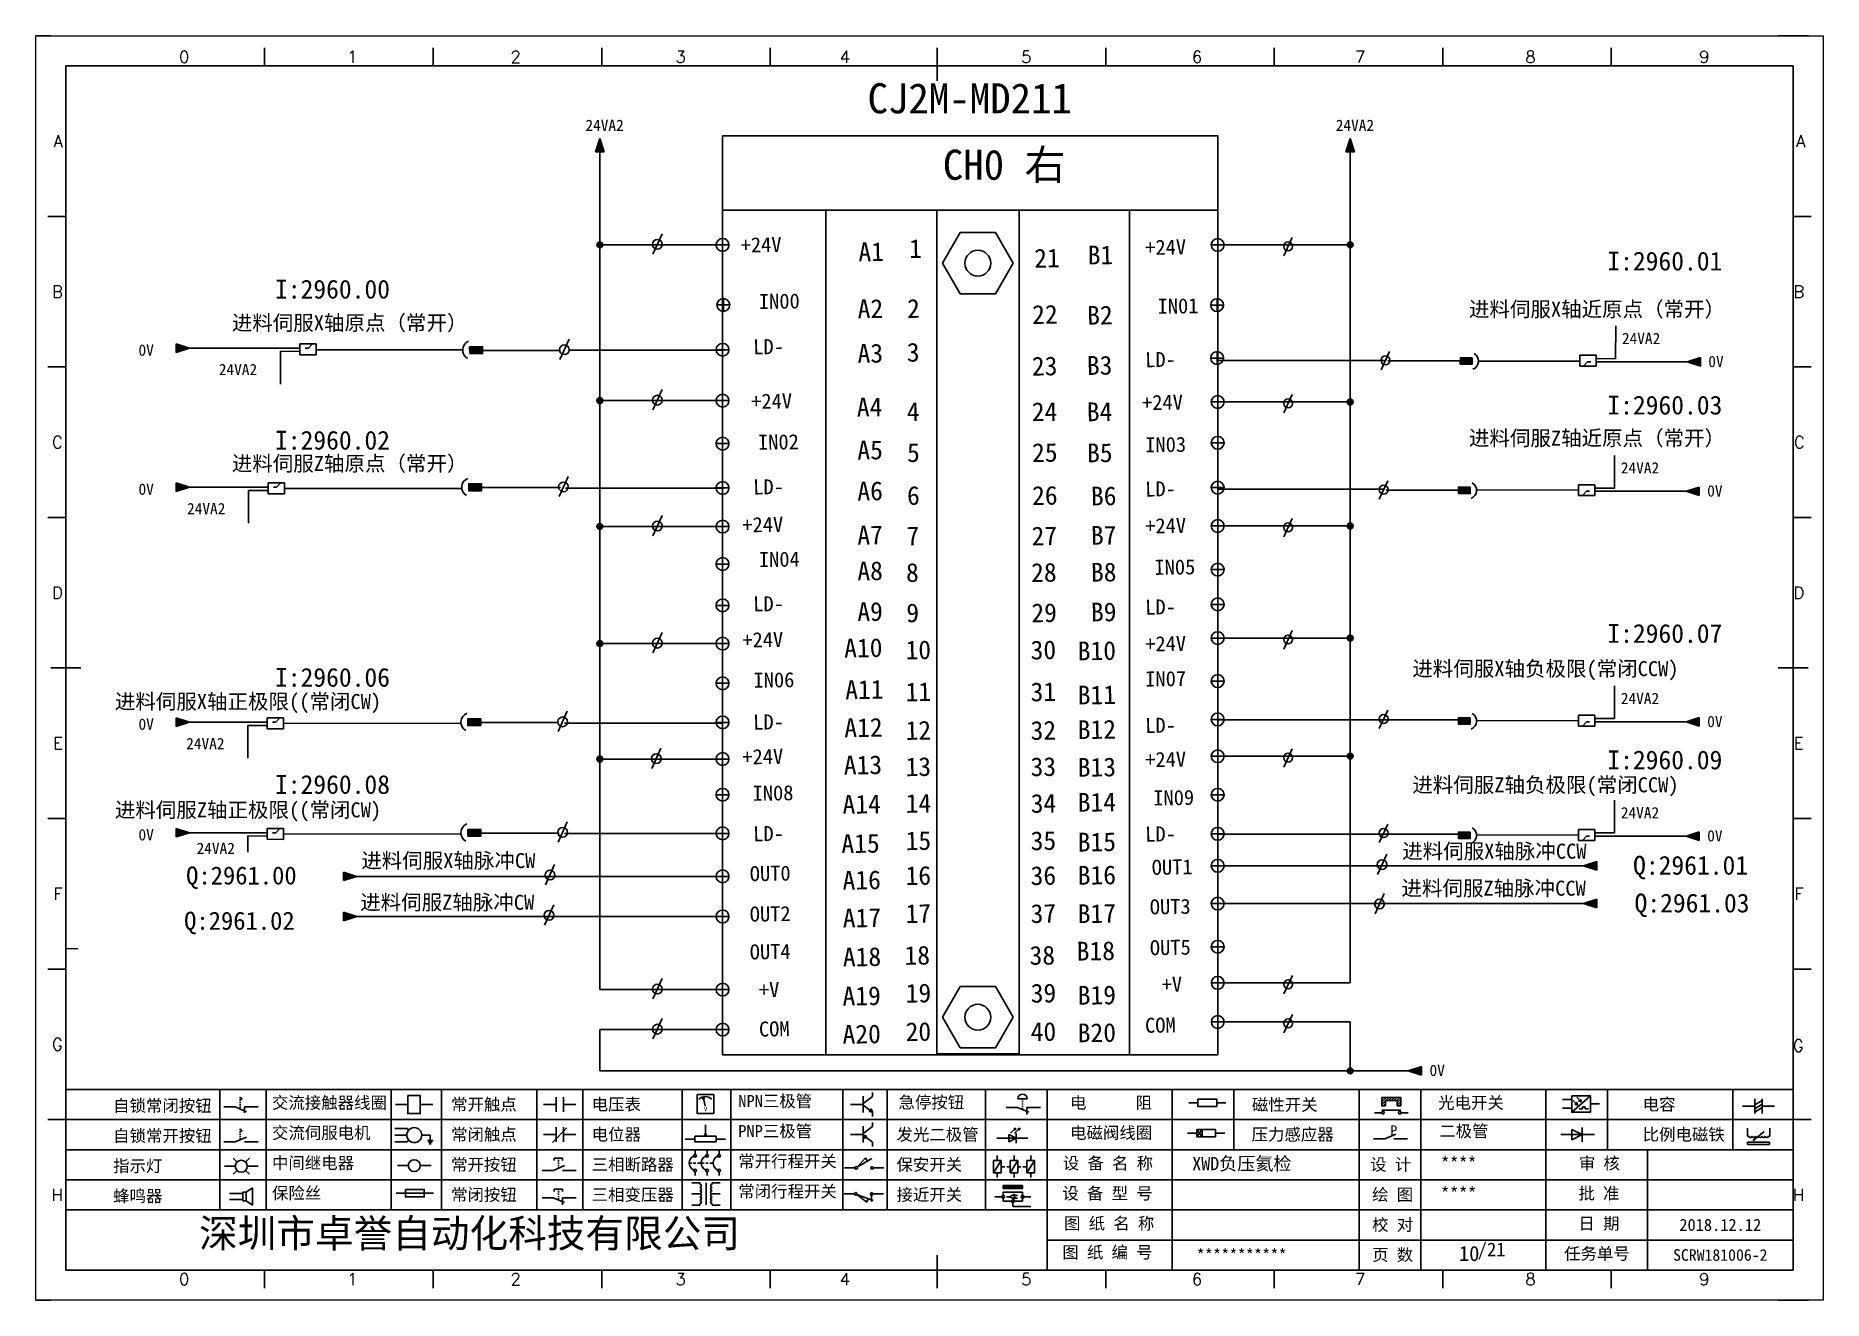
# Model space of a CAD drawing. Header units: millimetres. Extents: x -300 to 4128, y -106 to 2458.
# Drawn here: x 3455.7 to 3752.7, y 1904.7 to 2114.7 of the extents above; entities that cross this region are included whole.
import ezdxf
from ezdxf.enums import TextEntityAlignment as Align

# ---------------------------------------------------------------- set-up
doc = ezdxf.new("R2010")
doc.units = ezdxf.units.MM
doc.linetypes.add('ACAD_ISO02W100', pattern=[15, 12, -3])
for name, color, linetype in [('0 @ 1', 7, 'Continuous'), ('AE_BOR', 1, 'Continuous'), ('SYMS', 7, 'Continuous')]:
    doc.layers.add(name, color=color, linetype=linetype)
doc.styles.add('1', font='', dxfattribs={"height": 3.5})
doc.styles.get("Standard").update_dxf_attribs({"font": ''})
doc.styles.add('WD', font='romans.shx', dxfattribs={"width": 0.8, "bigfont": 'gbcbig.shx'})
doc.styles.add('汉字', font='')
doc.styles.get('1').set_extended_font_data('FangSong_GB2312')
doc.styles.get('Standard').set_extended_font_data('SimSun')
doc.styles.get('汉字').set_extended_font_data('新宋体')

msp = doc.modelspace()

# ---------------------------------------------------------------- texts
msp.add_text('10', height=2.5).set_placement((3692.159, 1911.188))
at = {"insert": (3593.896, 2106.788), "char_height": 4.992, "width": 58.26891, "attachment_point": 1}
msp.add_mtext('{\\fFangSong|b0|i0|c134|p49;CJ2M-MD211}', dxfattribs=at)
at = {"color": 7, "attachment_point": 1}
for s, insert, char_height, width in [('24VA2', (3547.021, 2100.744), 1.872, 5.65965), ('24VA2', (3671.69, 2100.744), 1.872, 5.65965), ('{\\fFangSong|b0|i0|c134|p49;CH0 右}', (3606.4, 2095.751), 4.992, 58.26891), ('I:2960.01', (3716.82, 2078.82), 3.12, 17.66636), ('I:2960.00', (3495.448, 2074.153), 3.12, 17.66636), ('进料伺服X轴近原点（常开）', (3693.822, 2070.516), 2.496, 50.85842), ('进料伺服X轴原点（常开）', (3488.268, 2068.25), 2.496, 40.7915), ('{\\fSimSun|b0|i0|c134|p2;24VA2}', (3719.242, 2065.348), 1.872, 6.81779), ('0V', (3472.762, 2063.41), 1.872, 6.81779), ('0V', (3733.595, 2061.512), 1.872, 6.81779), ('24VA2', (3486.106, 2060.185), 1.872, 6.81779), ('I:2960.03', (3716.82, 2054.9), 3.12, 17.66636), ('{\\fSimSun|b0|i0|c134|p2;进料伺服Z轴近原点（常开）}', (3693.822, 2049.111), 2.496, 49.22888), ('I:2960.02', (3495.448, 2049.066), 3.12, 17.66636), ('{\\fSimSun|b0|i0|c134|p2;进料伺服Z轴原点（常开）}', (3488.268, 2044.891), 2.496, 59.53481), ('{\\fSimSun|b0|i0|c134|p2;24VA2}', (3719.058, 2043.854), 1.872, 6.81779), ('0V', (3472.762, 2040.309), 1.872, 6.81779), ('0V', (3733.412, 2040.021), 1.872, 6.81779), ('{\\fSimSun|b0|i0|c134|p2;24VA2}', (3480.829, 2037.083), 1.872, 6.81779), ('I:2960.07', (3716.82, 2016.979), 3.12, 17.66636), ('{进料伺服X轴负极限\\fSimSun|b0|i0|c0|p2;(\\fSimSun|b0|i0|c134|p2;常闭\\fSimSun|b0|i0|c0|p2;CCW)}', (3684.414, 2010.816), 2.496, 51.33534), ('I:2960.06', (3495.448, 2009.687), 3.12, 17.66636), ('进料伺服X轴正极限{\\fSimSun|b0|i0|c0|p2;((\\fSimSun|b0|i0|c134|p2;常闭\\fSimSun|b0|i0|c0|p2;CW)}', (3468.837, 2005.355), 2.496, 53.29385), ('{\\fSimSun|b0|i0|c134|p2;24VA2}', (3719.058, 2005.564), 1.872, 6.81779), ('0V', (3472.762, 2001.29), 1.872, 6.81779), ('0V', (3733.412, 2001.731), 1.872, 6.81779), ('{\\fSimSun|b0|i0|c134|p2;24VA2}', (3480.691, 1998.065), 1.872, 6.81779), ('I:2960.09', (3716.82, 1995.977), 3.12, 17.66636), ('I:2960.08', (3495.448, 1991.893), 3.12, 17.66636), ('{\\fSimSun|b0|i0|c134|p2;进料伺服Z轴负极限(常闭CCW)}', (3684.414, 1991.525), 2.496, 51.33534), ('{进料伺服Z轴正极限((常闭CW)}', (3468.837, 1987.361), 2.496, 53.29385), ('{\\fSimSun|b0|i0|c134|p2;24VA2}', (3719.058, 1986.577), 1.872, 6.81779), ('0V', (3472.762, 1982.922), 1.872, 6.81779), ('0V', (3733.412, 1982.744), 1.872, 6.81779), ('{\\fSimSun|b0|i0|c134|p2;24VA2}', (3482.413, 1980.66), 1.872, 6.81779), ('进料伺服X轴脉冲CW', (3509.774, 1978.94), 2.496, 32.2208), ('{\\fSimSun|b0|i0|c134|p2;进料伺服X轴脉冲CCW}', (3682.733, 1980.504), 2.496, 33.10013), ('Q:2961.01', (3721.098, 1978.475), 3.12, 17.66636), ('Q:2961.00', (3480.677, 1976.72), 3, 17.66636), ('{\\fSimSun|b0|i0|c134|p2;进料伺服Z轴脉冲CW}', (3509.596, 1972.013), 2.496, 32.03805), ('{\\fSimSun|b0|i0|c134|p2;进料伺服Z轴脉冲CCW}', (3682.61, 1974.355), 2.496, 33.07272), ('Q:2961.03', (3721.34, 1972.203), 3.12, 17.66636), ('Q:2961.02', (3480.346, 1969.203), 3, 17.66636), ('0V', (3687.271, 1943.786), 1.872, 6.81779)]:
    msp.add_mtext(s, dxfattribs=dict(at, insert=insert, char_height=char_height, width=width))
at = {"color": 7, "width": 5.83785, "attachment_point": 1, "rotation": 0.91211, "style": '1'}
for s, insert, char_height in [('+24V', (3572.795, 2081.166), 2.496), ('{\\fSimSun|b0|i0|c134|p2;1}', (3600.783, 2080.874), 3.12), ('{\\fSimSun|b0|i0|c134|p2;21}', (3621.562, 2079.277), 3.12), ('+24V', (3640.012, 2080.76), 2.496), ('IN00', (3575.822, 2071.788), 2.496), ('{\\fSimSun|b0|i0|c134|p2;2}', (3600.444, 2070.929), 3.12), ('IN01', (3642.07, 2070.993), 2.496), ('{\\fSimSun|b0|i0|c134|p2;22}', (3621.222, 2069.93), 3.12), ('{\\fSimSun|b0|i0|c134|p2;3}', (3600.393, 2063.659), 3.12), ('{\\fSimSun|b0|i0|c134|p2;23}', (3621.172, 2061.352), 3.12), ('+24V', (3574.543, 2055.197), 2.496), ('{\\fSimSun|b0|i0|c134|p2;4}', (3600.386, 2053.786), 3.12), ('{\\fSimSun|b0|i0|c134|p2;24}', (3621.165, 2053.786), 3.12), ('+24V', (3639.486, 2054.991), 2.496), ('IN02', (3575.673, 2048.412), 2.496), ('{\\fSimSun|b0|i0|c134|p2;5}', (3600.431, 2046.991), 3.12), ('{\\fSimSun|b0|i0|c134|p2;25}', (3621.209, 2046.991), 3.12), ('IN03', (3640.012, 2047.976), 2.496), ('{\\fSimSun|b0|i0|c134|p2;6}', (3600.431, 2039.865), 3.12), ('{\\fSimSun|b0|i0|c134|p2;26}', (3621.209, 2039.865), 3.12), ('+24V', (3573.071, 2034.691), 2.496), ('+24V', (3640.012, 2034.507), 2.496), ('{\\fSimSun|b0|i0|c134|p2;7}', (3600.347, 2033.148), 3.12), ('{\\fSimSun|b0|i0|c134|p2;27}', (3621.125, 2033.148), 3.12), ('IN04', (3575.822, 2028.924), 2.496), ('{\\fSimSun|b0|i0|c134|p2;8}', (3600.267, 2027.08), 3.12), ('{\\fSimSun|b0|i0|c134|p2;28}', (3621.045, 2027.08), 3.12), ('IN05', (3641.543, 2027.633), 2.496), ('{\\fSimSun|b0|i0|c134|p2;9}', (3600.316, 2020.383), 3.12), ('{\\fSimSun|b0|i0|c134|p2;29}', (3621.094, 2020.383), 3.12), ('+24V', (3573.071, 2015.573), 2.496), ('{\\fSimSun|b0|i0|c134|p2;10}', (3600.18, 2014.211), 3.12), ('{\\fSimSun|b0|i0|c134|p2;30}', (3620.958, 2014.211), 3.12), ('+24V', (3640.012, 2014.913), 2.496), ('IN06', (3574.928, 2008.886), 2.496), ('IN07', (3640.012, 2009.082), 2.496), ('{\\fSimSun|b0|i0|c134|p2;11}', (3600.18, 2007.258), 3.12), ('{\\fSimSun|b0|i0|c134|p2;31}', (3620.958, 2007.258), 3.12), ('{\\fSimSun|b0|i0|c134|p2;12}', (3600.18, 2000.851), 3.12), ('{\\fSimSun|b0|i0|c134|p2;32}', (3620.958, 2000.851), 3.12), ('+24V', (3573.071, 1996.158), 2.496), ('{\\fSimSun|b0|i0|c134|p2;13}', (3600.18, 1994.821), 3.12), ('{\\fSimSun|b0|i0|c134|p2;33}', (3620.958, 1994.821), 3.12), ('+24V', (3640.012, 1995.695), 2.496), ('IN08', (3574.779, 1990.113), 2.496), ('{\\fSimSun|b0|i0|c134|p2;14}', (3600.207, 1988.735), 3.12), ('{\\fSimSun|b0|i0|c134|p2;34}', (3620.985, 1988.735), 3.12), ('IN09', (3641.352, 1989.338), 2.496), ('{\\fSimSun|b0|i0|c134|p2;15}', (3600.193, 1982.534), 3.12), ('{\\fSimSun|b0|i0|c134|p2;35}', (3620.971, 1982.534), 3.12), ('OUT0', (3574.302, 1976.761), 2.496), ('{\\fSimSun|b0|i0|c134|p2;16}', (3600.18, 1976.742), 3.12), ('{\\fSimSun|b0|i0|c134|p2;36}', (3620.958, 1976.742), 3.12), ('OUT1', (3641.087, 1977.811), 2.496), ('OUT2', (3574.302, 1970.045), 2.496), ('{\\fSimSun|b0|i0|c134|p2;17}', (3600.18, 1970.439), 3.12), ('{\\fSimSun|b0|i0|c134|p2;37}', (3620.958, 1970.439), 3.12), ('OUT3', (3640.768, 1971.241), 2.496), ('OUT4', (3574.302, 1963.761), 2.496), ('{\\fSimSun|b0|i0|c134|p2;18}', (3600.005, 1963.491), 3.12), ('{\\fSimSun|b0|i0|c134|p2;38}', (3620.783, 1963.491), 3.12), ('OUT5', (3640.785, 1964.463), 2.496), ('+V', (3575.832, 1957.487), 2.496), ('{\\fSimSun|b0|i0|c134|p2;19}', (3600.207, 1957.217), 3.12), ('{\\fSimSun|b0|i0|c134|p2;39}', (3620.985, 1957.217), 3.12), ('+V', (3642.743, 1958.379), 2.496), ('COM', (3639.983, 1951.572), 2.496), ('COM', (3575.832, 1950.951), 2.496), ('{\\fSimSun|b0|i0|c134|p2;20}', (3600.193, 1950.817), 3.12), ('{\\fSimSun|b0|i0|c134|p2;40}', (3620.971, 1950.817), 3.12)]:
    msp.add_mtext(s, dxfattribs=dict(at, insert=insert, char_height=char_height))
at = {"char_height": 3.12, "width": 5.83785, "attachment_point": 1, "rotation": 0.91211, "style": '1'}
for s, insert in [('{\\fSimSun|b0|i0|c134|p2;A1}', (3592.349, 2080.33)), ('{\\fFangSong|b0|i0|c134|p49;B1}', (3630.452, 2079.805)), ('{\\fSimSun|b0|i0|c134|p2;A2}', (3592.218, 2070.878)), ('{\\fSimSun|b0|i0|c134|p2;B2}', (3630.358, 2069.801)), ('{\\fFangSong|b0|i0|c134|p49;A3}', (3592.208, 2063.472)), ('{\\fFangSong|b0|i0|c134|p49;A4}', (3592.082, 2054.542)), ('{\\fSimSun|b0|i0|c134|p2;B4}', (3630.301, 2053.766)), ('{\\fFangSong|b0|i0|c134|p49;A5}', (3592.171, 2047.399)), ('{\\fSimSun|b0|i0|c134|p2;B5}', (3630.345, 2046.942)), ('{\\fFangSong|b0|i0|c134|p49;A6}', (3592.171, 2040.605)), ('{\\fSimSun|b0|i0|c134|p2;B6}', (3630.989, 2039.777)), ('{\\fFangSong|b0|i0|c134|p49;A7}', (3592.171, 2033.277)), ('{\\fSimSun|b0|i0|c134|p2;B7}', (3630.989, 2033.251)), ('{\\fFangSong|b0|i0|c134|p49;A8}', (3592.171, 2027.339)), ('{\\fSimSun|b0|i0|c134|p2;B8}', (3630.989, 2027.126)), ('{\\fFangSong|b0|i0|c134|p49;A9}', (3592.171, 2020.574)), ('{\\fSimSun|b0|i0|c134|p2;B9}', (3630.989, 2020.512)), ('{\\fFangSong|b0|i0|c134|p49;A10}', (3589.983, 2014.53)), ('{\\fSimSun|b0|i0|c134|p2;B10}', (3628.79, 2014.057)), ('{\\fFangSong|b0|i0|c134|p49;A11}', (3590.159, 2007.612)), ('{\\fSimSun|b0|i0|c134|p2;B11}', (3628.79, 2006.728)), ('{\\fFangSong|b0|i0|c134|p49;A12}', (3590.008, 2001.298)), ('{\\fSimSun|b0|i0|c134|p2;B12}', (3628.79, 2000.981)), ('{\\fFangSong|b0|i0|c134|p49;A13}', (3589.921, 1995.09)), ('{\\fSimSun|b0|i0|c134|p2;B13}', (3628.79, 1994.726)), ('{\\fFangSong|b0|i0|c134|p49;A14}', (3589.712, 1988.583)), ('{\\fSimSun|b0|i0|c134|p2;B14}', (3628.79, 1988.912)), ('{\\fFangSong|b0|i0|c134|p49;A15}', (3589.525, 1982.048)), ('{\\fSimSun|b0|i0|c134|p2;B15}', (3628.79, 1982.306)), ('{\\fFangSong|b0|i0|c134|p49;A16}', (3589.712, 1975.968)), ('{\\fSimSun|b0|i0|c134|p2;B16}', (3628.79, 1976.793)), ('{\\fFangSong|b0|i0|c134|p49;A17}', (3589.754, 1969.694)), ('{\\fSimSun|b0|i0|c134|p2;B17}', (3628.79, 1970.416)), ('{\\fFangSong|b0|i0|c134|p49;A18}', (3589.766, 1963.219)), ('{\\fSimSun|b0|i0|c134|p2;B18}', (3628.615, 1964.2)), ('{\\fFangSong|b0|i0|c134|p49;A19}', (3589.712, 1956.737)), ('{\\fSimSun|b0|i0|c134|p2;B19}', (3628.79, 1956.864)), ('{\\fFangSong|b0|i0|c134|p49;A20}', (3589.712, 1950.387)), ('{\\fSimSun|b0|i0|c134|p2;B20}', (3628.79, 1950.619))]:
    msp.add_mtext(s, dxfattribs=dict(at, insert=insert))
at = {"color": 7, "width": 5.83785, "attachment_point": 1, "rotation": 0.91211}
for insert, char_height in [((3574.876, 2064.253), 2.5), ((3640.012, 2062.116), 2.496), ((3574.876, 2040.978), 2.5), ((3640.012, 2040.636), 2.496), ((3574.876, 2021.558), 2.5), ((3640.012, 2021.026), 2.496), ((3574.876, 2001.928), 2.5), ((3640.012, 2001.376), 2.496), ((3574.876, 1983.388), 2.5), ((3640.012, 1983.326), 2.496)]:
    msp.add_mtext('LD-', dxfattribs=dict(at, insert=insert, char_height=char_height))
at = {"layer": '0 @ 1', "insert": (3630.308, 2061.466), "char_height": 3.12, "width": 5.83785, "attachment_point": 1, "rotation": 0.91211, "style": '1'}
msp.add_mtext('{\\fFangSong|b0|i0|c134|p49;B3}', dxfattribs=at)

# ---------------------------------------------------------------- blocks, each defined once
blk = doc.blocks.new('磁性开关')
at = {"linetype": 'ByBlock'}
h = blk.add_hatch(dxfattribs=at)
h.set_pattern_fill('ANSI31', color=256, scale=0.1, style=0)
h.paths.add_polyline_path([(-1910.88, -776.69), (-1910.88, -775.29), (-1907.69, -775.29), (-1907.69, -776.69), (-1908.31, -776.69), (-1908.31, -775.79), (-1910.25, -775.79), (-1910.25, -776.69)])
for p, q in [((-1910.91, -777.81), (-1912.09, -777.81)), ((-1910.88, -776.69), (-1910.88, -775.29)), ((-1910.88, -775.29), (-1907.69, -775.29)), ((-1910.88, -776.69), (-1910.25, -776.69)), ((-1910.88, -777.39), (-1907.69, -777.39)), ((-1910.25, -776.69), (-1910.25, -775.79)), ((-1910.25, -775.79), (-1908.31, -775.79)), ((-1908.31, -776.69), (-1908.31, -775.79)), ((-1908.31, -776.69), (-1907.69, -776.69)), ((-1907.69, -775.29), (-1907.69, -776.69)), ((-1907.66, -777.81), (-1906.48, -777.81))]:
    blk.add_line(p, q, dxfattribs=at)
for centre in [(-1910.68, -777.81), (-1907.88, -777.81)]:
    blk.add_circle(centre, 0.225, dxfattribs=at)
blk = doc.blocks.new('*U4')
at = {"linetype": 'ByBlock'}
for p, q in [((-1909.23, -780.45), (-1909.23, -780.67)), ((-1909.23, -780.45), (-1908.92, -780.84)), ((-1909.23, -780.84), (-1909.23, -781.05)), ((-1911.92, -782.07), (-1910.06, -782.07)), ((-1910.06, -782.07), (-1908.18, -782.88)), ((-1909.23, -781.23), (-1909.23, -781.44)), ((-1909.23, -781.61), (-1909.23, -781.83)), ((-1909.23, -782), (-1909.23, -782.21)), ((-1909.23, -782.38), (-1909.23, -782.43)), ((-1908.52, -783.07), (-1908.52, -782.07)), ((-1906.25, -782.07), (-1908.52, -782.07))]:
    blk.add_line(p, q, dxfattribs=at)
blk = doc.blocks.new('*U6')
at = {"linetype": 'ByBlock'}
for p, q in [((-1911.92, -792.89), (-1910.06, -792.89)), ((-1910.06, -792.89), (-1908.18, -792.08)), ((-1908.88, -791.17), (-1909.23, -790.71)), ((-1909.23, -790.71), (-1909.23, -790.92)), ((-1909.23, -791.09), (-1909.23, -791.31)), ((-1909.23, -791.48), (-1909.23, -791.69)), ((-1909.23, -791.86), (-1909.23, -792.08)), ((-1909.23, -792.25), (-1909.23, -792.47)), ((-1906.25, -792.89), (-1908.52, -792.89))]:
    blk.add_line(p, q, dxfattribs=at)
blk = doc.blocks.new('蜂鸣器')
at = {"linetype": 'ByBlock'}
for p, q in [((-1907.17, -795.53), (-1908.25, -796.26)), ((-1907.17, -795.53), (-1907.17, -798.41)), ((-1908.8, -796.48), (-1911.01, -796.48)), ((-1908.8, -797.46), (-1911.01, -797.46)), ((-1908.25, -796.26), (-1908.8, -796.26)), ((-1908.8, -797.68), (-1908.8, -796.26)), ((-1908.25, -797.68), (-1908.8, -797.68)), ((-1908.25, -797.68), (-1908.25, -796.26)), ((-1907.17, -798.41), (-1908.25, -797.68))]:
    blk.add_line(p, q, dxfattribs=at)
blk = doc.blocks.new('指示灯')
at = {"linetype": 'ByBlock'}
for p, q in [((-1854.25, -776.92), (-1856.06, -776.92)), ((-1854.62, -775.59), (-1853.97, -776.23)), ((-1854.62, -778.25), (-1853.97, -777.61)), ((-1851.9, -775.59), (-1852.54, -776.23)), ((-1851.9, -778.25), (-1852.54, -777.61)), ((-1852.26, -776.92), (-1850.45, -776.92))]:
    blk.add_line(p, q, dxfattribs=at)
blk.add_circle((-1853.26, -776.92), 0.992, dxfattribs=at)
blk = doc.blocks.new('光电开关')
at = {"linetype": 'ByBlock'}
h = blk.add_hatch(dxfattribs=at)
h.set_pattern_fill('ANSI31', color=256, scale=0.01, style=0)
h.set_pattern_definition([(45, (0.172267, 0), (-0.0224506403, 0.0224506403), [])])
h.paths.add_polyline_path([(-1882.44, -776.34), (-1882.5, -775.91), (-1882.68, -776.07)])
h.paths.add_polyline_path([(-1882.86, -776.23), (-1882.44, -776.34), (-1882.68, -776.07)])
h.paths.add_polyline_path([(-1883.05, -776.88), (-1883.11, -776.45), (-1883.29, -776.61)])
h.paths.add_polyline_path([(-1883.47, -776.77), (-1883.05, -776.88), (-1883.29, -776.61)])
for p, q in [((-1884.01, -775.96), (-1885.56, -775.96)), ((-1884.01, -777.39), (-1885.56, -777.39)), ((-1880.91, -775.3), (-1884.01, -778.05)), ((-1883.75, -776.09), (-1883.05, -776.88)), ((-1883.11, -776.45), (-1883.47, -776.77)), ((-1883.05, -776.88), (-1883.47, -776.77)), ((-1883.14, -775.55), (-1882.44, -776.34)), ((-1883.05, -776.88), (-1883.11, -776.45)), ((-1882.5, -775.91), (-1882.86, -776.23)), ((-1882.44, -776.34), (-1882.86, -776.23)), ((-1882.78, -777.47), (-1882.23, -777.47)), ((-1882.44, -776.34), (-1882.5, -775.91)), ((-1882.23, -777.47), (-1882.23, -777.14)), ((-1882.23, -777.14), (-1881.78, -777.14)), ((-1881.78, -777.47), (-1881.78, -777.14)), ((-1881.23, -777.47), (-1881.78, -777.47)), ((-1879.37, -776.67), (-1880.91, -776.67))]:
    blk.add_line(p, q, dxfattribs=at)
blk.add_lwpolyline([(-1884.01, -775.3), (-1880.91, -775.3), (-1880.91, -778.05), (-1884.01, -778.05)], close=True, dxfattribs=at)
blk = doc.blocks.new('交流接触器线圈')
at = {"linetype": 'ByBlock'}
for p, q in [((-1880.82, -781.77), (-1882.87, -781.77)), ((-1878.72, -781.77), (-1876.67, -781.77))]:
    blk.add_line(p, q, dxfattribs=at)
blk.add_lwpolyline([(-1880.82, -780.28), (-1878.72, -780.28), (-1878.72, -783.26), (-1880.82, -783.26)], close=True, dxfattribs=at)
blk = doc.blocks.new('交流伺服电机')
at = {"linetype": 'ByBlock'}
for p, q in [((-1880.97, -785.75), (-1882.94, -785.75)), ((-1880.97, -786.85), (-1882.94, -786.85)), ((-1880.97, -785.75), (-1880.65, -786.03)), ((-1878.49, -786.85), (-1877.07, -786.85)), ((-1877.07, -786.85), (-1877.07, -787.72)), ((-1880.97, -787.94), (-1882.94, -787.94)), ((-1880.97, -787.94), (-1880.65, -787.67)), ((-1877.54, -787.72), (-1876.59, -787.72)), ((-1877.38, -788.01), (-1876.75, -788.01)), ((-1877.23, -788.29), (-1876.9, -788.29))]:
    blk.add_line(p, q, dxfattribs=at)
blk.add_circle((-1879.73, -786.85), 1.24, dxfattribs=at)
blk = doc.blocks.new('中间继电器')
at = {"linetype": 'ByBlock'}
for p, q in [((-1880.72, -791.92), (-1882.54, -791.92)), ((-1878.74, -791.92), (-1876.92, -791.92))]:
    blk.add_line(p, q, dxfattribs=at)
blk.add_circle((-1879.73, -791.92), 0.992, dxfattribs=at)
blk = doc.blocks.new('保险丝')
at = {"linetype": 'ByBlock'}
blk.add_line((-1882.72, -796.49), (-1876.55, -796.49), dxfattribs=at)
blk.add_lwpolyline([(-1881.2, -795.86), (-1878.06, -795.86), (-1878.06, -797.12), (-1881.2, -797.12)], close=True, dxfattribs=at)
blk = doc.blocks.new('常开按钮')
at = {"linetype": 'ByBlock'}
for p, q in [((-1910.06, -787.73), (-1908.18, -786.93)), ((-1909.9, -785.68), (-1908.56, -785.68)), ((-1909.9, -785.68), (-1909.9, -786.07)), ((-1909.23, -785.68), (-1909.23, -785.89)), ((-1909.23, -786.06), (-1909.23, -786.28)), ((-1909.23, -786.45), (-1909.23, -786.67)), ((-1909.23, -786.84), (-1909.23, -787.05)), ((-1908.56, -785.68), (-1908.56, -786.07)), ((-1911.92, -787.73), (-1910.06, -787.73)), ((-1909.23, -787.22), (-1909.23, -787.38)), ((-1906.25, -787.73), (-1908.52, -787.73))]:
    blk.add_line(p, q, dxfattribs=at)
blk = doc.blocks.new('常开触点')
at = {"linetype": 'ByBlock'}
for p, q in [((-1853.82, -782.99), (-1853.82, -780.56)), ((-1852.6, -782.99), (-1852.6, -780.56)), ((-1853.82, -781.77), (-1855.88, -781.77)), ((-1852.6, -781.77), (-1850.55, -781.77))]:
    blk.add_line(p, q, dxfattribs=at)
blk = doc.blocks.new('常闭触点')
at = {"linetype": 'ByBlock'}
for p, q in [((-1853.82, -786.77), (-1855.88, -786.77)), ((-1852.01, -785.66), (-1854.43, -788.1)), ((-1853.82, -787.99), (-1853.82, -785.56)), ((-1852.6, -787.99), (-1852.6, -785.56)), ((-1852.6, -786.77), (-1850.55, -786.77))]:
    blk.add_line(p, q, dxfattribs=at)
blk = doc.blocks.new('常闭按钮')
at = {"linetype": 'ByBlock'}
for p, q in [((-1856.13, -792.28), (-1854.28, -792.28)), ((-1854.28, -792.28), (-1852.4, -793.09)), ((-1854.11, -790.83), (-1852.77, -790.83)), ((-1854.11, -790.83), (-1854.11, -791.22)), ((-1853.44, -790.83), (-1853.44, -791.04)), ((-1853.44, -791.21), (-1853.44, -791.43)), ((-1853.44, -791.6), (-1853.44, -791.82)), ((-1853.44, -791.99), (-1853.44, -792.2)), ((-1853.44, -792.37), (-1853.44, -792.53)), ((-1852.77, -790.83), (-1852.77, -791.22)), ((-1850.47, -792.28), (-1852.73, -792.28)), ((-1852.73, -792.28), (-1852.73, -793.43))]:
    blk.add_line(p, q, dxfattribs=at)
blk = doc.blocks.new('电磁阀线圈')
at = {"linetype": 'ByBlock'}
for p, q in [((-1854.61, -795.92), (-1853.75, -797.16)), ((-1853.75, -795.92), (-1854.61, -797.16)), ((-1853.75, -795.92), (-1853.75, -797.16)), ((-1854.61, -796.54), (-1856.17, -796.54)), ((-1851.53, -796.54), (-1849.97, -796.54))]:
    blk.add_line(p, q, dxfattribs=at)
blk.add_lwpolyline([(-1854.61, -795.92), (-1851.53, -795.92), (-1851.53, -797.16), (-1854.61, -797.16)], close=True, dxfattribs=at)
blk = doc.blocks.new('电压表')
at = {"linetype": 'ByBlock'}
for p, q in [((-1814.84, -780.75), (-1814.91, -781.13)), ((-1814.6, -781.05), (-1814.91, -781.13)), ((-1814.84, -780.75), (-1814.46, -782.26)), ((-1814.84, -780.75), (-1814.6, -781.05))]:
    blk.add_line(p, q, dxfattribs=at)
blk.add_lwpolyline([(-1815.84, -780.34), (-1813.07, -780.34), (-1813.07, -783.49), (-1815.84, -783.49)], close=True, dxfattribs=at)
blk.add_arc((-1814.46, -782.26), 1.56, 46.8313, 133.1687, dxfattribs=at)
at = {"linetype": 'ByBlock', "insert": (-1814.7, -782.39), "char_height": 0.75, "width": 0.6768, "attachment_point": 1}
blk.add_mtext('V', dxfattribs=at)
blk = doc.blocks.new('电位器')
at = {"linetype": 'ByBlock'}
for p, q in [((-1814.45, -787.3), (-1814.62, -786.96)), ((-1814.62, -786.96), (-1814.27, -786.96)), ((-1814.45, -787.3), (-1814.45, -785.39)), ((-1814.45, -787.3), (-1814.27, -786.96)), ((-1816.21, -787.75), (-1817.79, -787.75)), ((-1812.68, -787.75), (-1811.1, -787.75))]:
    blk.add_line(p, q, dxfattribs=at)
blk.add_lwpolyline([(-1816.21, -787.3), (-1812.68, -787.3), (-1812.68, -788.2), (-1816.21, -788.2)], close=True, dxfattribs=at)
blk = doc.blocks.new('三相断路器')
at = {"linetype": 'ByBlock'}
for p, q in [((-1816.17, -790.33), (-1816.17, -789.7)), ((-1814.17, -790.33), (-1814.17, -789.7)), ((-1812.18, -790.33), (-1812.18, -789.7)), ((-1817.14, -791.74), (-1816.72, -791.74)), ((-1816.45, -791.74), (-1816.03, -791.74)), ((-1815.76, -791.74), (-1815.34, -791.74)), ((-1815.07, -791.74), (-1814.65, -791.74)), ((-1814.38, -791.74), (-1813.96, -791.74)), ((-1813.69, -791.74), (-1813.27, -791.74)), ((-1816.17, -793.19), (-1816.17, -793.83)), ((-1814.17, -793.19), (-1814.17, -793.83)), ((-1812.18, -793.19), (-1812.18, -793.83))]:
    blk.add_line(p, q, dxfattribs=at)
for centre in [(-1816.17, -790.55), (-1816.17, -792.98), (-1814.17, -790.55), (-1814.17, -792.98), (-1812.18, -790.55), (-1812.18, -792.98)]:
    blk.add_circle(centre, 0.219, dxfattribs=at)
for centre in [(-1815.81, -791.74), (-1813.82, -791.74), (-1811.83, -791.74)]:
    blk.add_arc(centre, 1.32, 115.5791, 244.4209, dxfattribs=at)
blk = doc.blocks.new('三相变压器')
at = {"linetype": 'ByBlock'}
for p, q in [((-1816.69, -795.03), (-1815.37, -795.03)), ((-1815.37, -795.03), (-1815.37, -795.24)), ((-1814.34, -798.7), (-1814.34, -795.04)), ((-1812, -795.03), (-1813.32, -795.03)), ((-1813.32, -795.03), (-1813.32, -795.24)), ((-1816.69, -796.87), (-1815.37, -796.87)), ((-1816.69, -798.71), (-1815.37, -798.71)), ((-1815.37, -798.71), (-1815.37, -798.5)), ((-1812, -796.87), (-1813.32, -796.87)), ((-1813.32, -798.71), (-1813.32, -798.5)), ((-1812, -798.71), (-1813.32, -798.71))]:
    blk.add_line(p, q, dxfattribs=at)
for centre, start, end in [((-1815.37, -795.51), 270, 90), ((-1815.37, -796.06), 270, 90), ((-1813.32, -795.51), 90, 270), ((-1813.32, -796.06), 90, 270), ((-1815.37, -796.6), 270, 90), ((-1815.37, -797.14), 270, 90), ((-1815.37, -797.68), 270, 90), ((-1815.37, -798.23), 270, 90), ((-1813.32, -796.6), 90, 270), ((-1813.32, -797.14), 90, 270), ((-1813.32, -797.68), 90, 270), ((-1813.32, -798.23), 90, 270)]:
    blk.add_arc(centre, 0.271, start, end, dxfattribs=at)
blk = doc.blocks.new('压力感应器')
at = {"linetype": 'ByBlock'}
for p, q in [((-1817.44, -777.73), (-1815.59, -777.73)), ((-1815.59, -777.73), (-1813.71, -776.93)), ((-1811.78, -777.73), (-1814.05, -777.73))]:
    blk.add_line(p, q, dxfattribs=at)
at = {"linetype": 'ByBlock', "insert": (-1814.65, -775.48), "char_height": 1.68, "width": 1.2242, "attachment_point": 1}
blk.add_mtext('{\\fNSimSun|b0|i0|c134|p49;P}', dxfattribs=at)
blk = doc.blocks.new('二极管')
at = {"linetype": 'ByBlock'}
for p, q in [((-1787.52, -776.77), (-1781.92, -776.77)), ((-1783.97, -776.77), (-1785.69, -775.9)), ((-1785.69, -775.9), (-1785.69, -777.65)), ((-1783.97, -776.77), (-1785.69, -777.65)), ((-1783.97, -777.99), (-1783.97, -775.56))]:
    blk.add_line(p, q, dxfattribs=at)
blk = doc.blocks.new('NPN三极管')
at = {"linetype": 'ByBlock'}
for p, q in [((-1785.73, -780.61), (-1785.73, -783.32)), ((-1785.73, -781.82), (-1784.15, -780.66)), ((-1784.15, -780.66), (-1784.15, -779.98)), ((-1785.73, -781.97), (-1787.81, -781.97)), ((-1785.73, -782.11), (-1784.15, -783.27)), ((-1784.41, -782.73), (-1784.74, -783.18)), ((-1784.15, -783.27), (-1784.74, -783.18)), ((-1784.15, -783.27), (-1784.41, -782.73)), ((-1784.15, -783.27), (-1784.15, -783.96))]:
    blk.add_line(p, q, dxfattribs=at)
blk = doc.blocks.new('PNP三极管')
at = {"linetype": 'ByBlock'}
for p, q in [((-1784.9, -786.74), (-1786.98, -786.74)), ((-1784.9, -785.38), (-1784.9, -788.09)), ((-1784.9, -786.59), (-1783.32, -785.43)), ((-1784.9, -786.88), (-1783.32, -788.04)), ((-1784.9, -786.88), (-1784.31, -786.97)), ((-1784.9, -786.88), (-1784.64, -787.42)), ((-1784.31, -786.97), (-1784.64, -787.42)), ((-1783.32, -785.43), (-1783.32, -784.75)), ((-1783.32, -788.04), (-1783.32, -788.73))]:
    blk.add_line(p, q, dxfattribs=at)
blk = doc.blocks.new('常开行程开关')
at = {"linetype": 'ByBlock'}
for p, q in [((-1786.29, -792.3), (-1788.01, -792.3)), ((-1785.89, -792.17), (-1784.52, -790.62)), ((-1785.89, -792.17), (-1783.43, -790.72)), ((-1784.52, -790.62), (-1784.19, -791.17)), ((-1781.48, -792.3), (-1783.21, -792.3))]:
    blk.add_line(p, q, dxfattribs=at)
for centre in [(-1786.07, -792.3), (-1783.42, -792.3)]:
    blk.add_circle(centre, 0.219, dxfattribs=at)
blk = doc.blocks.new('常闭行程开关')
at = {"linetype": 'ByBlock'}
for p, q in [((-1786.34, -796.62), (-1788.07, -796.62)), ((-1785.93, -796.72), (-1783.25, -797.7)), ((-1785.93, -796.72), (-1784.3, -798)), ((-1784.3, -798), (-1784.08, -797.4)), ((-1783.48, -796.84), (-1783.48, -797.85)), ((-1781.54, -796.62), (-1783.26, -796.62))]:
    blk.add_line(p, q, dxfattribs=at)
for centre in [(-1786.12, -796.62), (-1783.48, -796.62)]:
    blk.add_circle(centre, 0.219, dxfattribs=at)
blk = doc.blocks.new('电容')
at = {"linetype": 'ByBlock'}
for p, q in [((-1756.08, -782.99), (-1756.08, -780.56)), ((-1754.86, -780.79), (-1756.08, -781.55)), ((-1754.86, -782.99), (-1754.86, -780.56)), ((-1756.08, -781.77), (-1758.13, -781.77)), ((-1754.86, -781.44), (-1756.08, -782.2)), ((-1754.86, -781.99), (-1756.08, -782.75)), ((-1754.86, -781.77), (-1752.81, -781.77))]:
    blk.add_line(p, q, dxfattribs=at)
blk = doc.blocks.new('发光二极管')
at = {"linetype": 'ByBlock'}
for p, q in [((-1758.01, -786.77), (-1752.89, -786.77)), ((-1754.84, -786.77), (-1756.04, -786.16)), ((-1756.04, -786.16), (-1756.04, -787.39)), ((-1754.84, -786.77), (-1756.04, -787.39)), ((-1755.78, -785.92), (-1754.89, -785.14)), ((-1754.89, -785.14), (-1755.2, -785.22)), ((-1755.2, -785.22), (-1755.01, -785.43)), ((-1755.08, -785.92), (-1754.18, -785.14)), ((-1754.89, -785.14), (-1755.01, -785.43)), ((-1754.84, -787.63), (-1754.84, -785.92)), ((-1754.18, -785.14), (-1754.49, -785.22)), ((-1754.49, -785.22), (-1754.31, -785.43)), ((-1754.18, -785.14), (-1754.31, -785.43))]:
    blk.add_line(p, q, dxfattribs=at)
blk = doc.blocks.new('比例电磁阀')
at = {"linetype": 'ByBlock'}
for p, q in [((-1757.26, -775.38), (-1757.26, -776.71)), ((-1757.26, -776.71), (-1757.05, -776.71)), ((-1753.6, -777.73), (-1757.25, -777.73)), ((-1757.25, -778.13), (-1757.25, -777.73)), ((-1753.6, -778.13), (-1757.25, -778.13)), ((-1754.5, -775.98), (-1756.35, -777.44)), ((-1756.35, -777.44), (-1756.25, -777.25)), ((-1756.35, -777.44), (-1756.15, -777.38)), ((-1756.15, -777.38), (-1756.25, -777.25)), ((-1753.58, -776.71), (-1753.8, -776.71)), ((-1753.6, -777.73), (-1753.6, -778.13)), ((-1753.58, -775.38), (-1753.58, -776.71))]:
    blk.add_line(p, q, dxfattribs=at)
for centre in [(-1756.78, -776.71), (-1756.24, -776.71), (-1755.7, -776.71), (-1755.15, -776.71), (-1754.61, -776.71), (-1754.07, -776.71)]:
    blk.add_arc(centre, 0.271, 180, 0, dxfattribs=at)
blk = doc.blocks.new('保安开关')
at = {"linetype": 'ByBlock'}
for p, q in [((-1757.96, -790.79), (-1757.96, -789.97)), ((-1755.17, -790.79), (-1755.17, -789.97)), ((-1752.39, -790.79), (-1752.39, -789.97)), ((-1757.33, -790.79), (-1758.6, -792.81)), ((-1757.96, -792.81), (-1757.96, -793.62)), ((-1757.33, -791.8), (-1756.72, -791.8)), ((-1756.35, -791.8), (-1755.89, -791.8)), ((-1754.54, -790.79), (-1755.81, -792.81)), ((-1755.17, -792.81), (-1755.17, -793.62)), ((-1754.52, -791.8), (-1754.06, -791.8)), ((-1753.69, -791.8), (-1753.08, -791.8)), ((-1751.75, -790.79), (-1753.02, -792.81)), ((-1752.39, -792.81), (-1752.39, -793.62))]:
    blk.add_line(p, q, dxfattribs=at)
for points in [[(-1758.6, -790.79), (-1757.33, -790.79), (-1757.33, -792.81), (-1758.6, -792.81)], [(-1755.81, -790.79), (-1754.54, -790.79), (-1754.54, -792.81), (-1755.81, -792.81)], [(-1753.02, -790.79), (-1751.75, -790.79), (-1751.75, -792.81), (-1753.02, -792.81)]]:
    blk.add_lwpolyline(points, close=True, dxfattribs=at)
blk = doc.blocks.new('接近开关')
at = {"linetype": 'ByBlock'}
h = blk.add_hatch(dxfattribs=at)
h.set_pattern_fill('ANSI31', color=256, scale=0.01, style=0)
h.set_pattern_definition([(45, (-89.131516, -30.795668), (-0.0224506403, 0.0224506403), [])])
h.paths.add_polyline_path([(-1516.96, -1123.35), (-1516.96, -1122.85), (-1513.76, -1122.85), (-1513.76, -1123.35)])
for p, q in [((-1517.18, -1124.71), (-1518.36, -1124.71)), ((-1516.96, -1123.35), (-1516.96, -1122.85)), ((-1516.96, -1122.85), (-1513.76, -1122.85)), ((-1516.96, -1123.35), (-1513.76, -1123.35)), ((-1516.96, -1123.95), (-1513.76, -1123.95)), ((-1516.96, -1123.95), (-1516.96, -1125.47)), ((-1516.96, -1125.47), (-1513.76, -1125.47)), ((-1515.91, -1124.71), (-1516.45, -1124.71)), ((-1515.11, -1124.31), (-1515.91, -1124.71)), ((-1515.11, -1125.11), (-1515.91, -1124.71)), ((-1515.33, -1124.53), (-1515.17, -1124.53)), ((-1515.33, -1124.88), (-1515.17, -1124.88)), ((-1515.25, -1124.45), (-1515.25, -1124.61)), ((-1515.11, -1124.31), (-1515.11, -1125.11)), ((-1515.11, -1124.48), (-1514.58, -1124.48)), ((-1515.11, -1124.94), (-1514.58, -1124.94)), ((-1513.76, -1122.85), (-1513.76, -1123.35)), ((-1513.76, -1123.95), (-1513.76, -1125.47)), ((-1513.54, -1124.71), (-1512.36, -1124.71)), ((-1515.36, -1125.69), (-1515.36, -1126.36)), ((-1515.36, -1126.36), (-1512.36, -1126.36))]:
    blk.add_line(p, q, dxfattribs=at)
for centre in [(-1516.96, -1124.71), (-1515.36, -1125.47), (-1513.76, -1124.71)]:
    blk.add_circle(centre, 0.225, dxfattribs=at)
blk = doc.blocks.new('电阻')
at = {"linetype": 'ByBlock'}
for p, q in [((-3.09, 0), (-1.57, 0)), ((1.57, 0), (3.09, 0))]:
    blk.add_line(p, q, dxfattribs=at)
blk.add_lwpolyline([(-1.57, 0.63), (1.57, 0.63), (1.57, -0.63), (-1.57, -0.63)], close=True, dxfattribs=at)
blk = doc.blocks.new('急停按钮')
at = {"linetype": 'ByBlock'}
for p, q in [((-1.86, 0), (0, 0)), ((0, 0), (1.88, -0.81)), ((0.06, 1.45), (1.61, 1.45)), ((0.83, 1.45), (0.83, 1.24)), ((0.83, 1.07), (0.83, 0.85)), ((0.83, 0.68), (0.83, 0.47)), ((0.83, 0.29), (0.83, 0.08)), ((3.81, 0), (1.54, 0)), ((1.54, 0), (1.54, -1.15)), ((0.83, -0.09), (0.83, -0.24))]:
    blk.add_line(p, q, dxfattribs=at)
blk.add_arc((0.83, 1.45), 0.774, 0, 180)
blk = doc.blocks.new('电控横A4')
at = {"color": 7}
for p, q in [((292, -5), (5, -5)), ((5, -5), (5, -205)), ((292, -205), (292, -5)), ((10.03, -205), (289.53, -205)), ((130.8, -205), (190.75, -205)), ((190.75, -205), (259.54, -205))]:
    blk.add_line(p, q, dxfattribs=at)
at = {"color": 7, "lineweight": 9, "ltscale": 0.1}
for p, q in [((5, -151.57), (7, -151.57)), ((101.34, -205), (130.8, -205)), ((129.44, -205), (129.44, -205)), ((129.44, -205), (129.44, -205)), ((129.44, -205), (129.44, -205)), ((129.44, -205), (129.44, -205))]:
    blk.add_line(p, q, dxfattribs=at)
at = {"color": 7, "linetype": 'ByBlock'}
for p, q in [((292, -175), (5, -175)), ((292, -180), (5, -180)), ((292, -185), (5, -185)), ((292, -190), (5, -190)), ((292, -195), (5, -195)), ((292, -200), (168.03, -200))]:
    blk.add_line(p, q, dxfattribs=at)
at = {"color": 7, "lineweight": -2}
for p, q in [((30.58, -175), (30.58, -195)), ((38.26, -175), (38.26, -195)), ((59.05, -175), (59.05, -195)), ((67.4, -175), (67.4, -195)), ((83.26, -175), (83.26, -195)), ((90.91, -175), (90.91, -195)), ((107.4, -175), (107.4, -195)), ((115.5, -175), (115.5, -195)), ((134.12, -175), (134.12, -195)), ((141.48, -175), (141.48, -195)), ((157.79, -175), (157.79, -195)), ((168.03, -175), (168.03, -204.92)), ((188.84, -175), (188.84, -185)), ((199.08, -175), (199.08, -185)), ((219.89, -175), (219.89, -185)), ((230.12, -175), (230.12, -185)), ((250.93, -175), (250.93, -185)), ((261.17, -175), (261.17, -185)), ((281.98, -175), (281.98, -185)), ((188.84, -185), (188.84, -204.92)), ((219.89, -185), (219.89, -205)), ((230.12, -185), (230.12, -205)), ((250.93, -185), (250.93, -205)), ((267.79, -185), (267.79, -205))]:
    blk.add_line(p, q, dxfattribs=at)
at = {"color": 7, "ltscale": 2}
for p, q in [((292, -205), (292, -183.55)), ((101.34, -205), (5, -205)), ((259.54, -205), (289.53, -205)), ((259.54, -205), (292, -205))]:
    blk.add_line(p, q, dxfattribs=at)
at = {"layer": 'AE_BOR', "color": 7, "lineweight": 30}
for p, q in [((2.53, 0), (0, 0)), ((149.78, -7.5), (149.78, -2.5)), ((294.53, 0), (289.53, 0)), ((2.5, -105), (7.5, -105)), ((289.5, -105), (294.5, -105)), ((149.78, -202.5), (149.78, -207.5)), ((149.78, -205), (149.78, -207.5)), ((0, -210), (2.53, -210)), ((294.53, -210), (289.53, -210))]:
    blk.add_line(p, q, dxfattribs=at)
at = {"layer": 'AE_BOR', "color": 7, "lineweight": 15}
for p, q in [((0, 0), (297, 0)), ((0, -210), (0, 0)), ((297, 0), (297, -210)), ((297, -210), (0, -210))]:
    blk.add_line(p, q, dxfattribs=at)
at = {"layer": 'AE_BOR', "color": 7}
for p, q in [((38.03, -5), (38.03, -2)), ((66.03, -5), (66.03, -2)), ((94.03, -5), (94.03, -2)), ((122.03, -5), (122.03, -2)), ((149.78, -5), (149.78, -2)), ((177.78, -5), (177.78, -2)), ((205.78, -5), (205.78, -2)), ((233.78, -5), (233.78, -2)), ((261.78, -5), (261.78, -2)), ((5, -30), (2, -30)), ((292, -30), (295, -30)), ((5, -55), (2, -55)), ((292, -55), (295, -55)), ((5, -80), (2, -80)), ((292, -80), (295, -80)), ((5, -130), (2, -130)), ((292, -130), (295, -130)), ((5, -155), (2, -155)), ((292, -155), (295, -155)), ((5, -180), (2, -180)), ((292, -180), (295, -180)), ((38.03, -205), (38.03, -208)), ((66.03, -205), (66.03, -208)), ((94.03, -205), (94.03, -208)), ((122.03, -205), (122.03, -208)), ((149.78, -205), (149.78, -208)), ((177.78, -205), (177.78, -208)), ((205.78, -205), (205.78, -208)), ((233.78, -205), (233.78, -208)), ((261.78, -205), (261.78, -208))]:
    blk.add_line(p, q, dxfattribs=at)
at = {"color": 7, "linetype": 'ByBlock'}
for name, p in [('*U4', (1943.19, 604.18)), ('交流接触器线圈', (1942.62, 604.27)), ('常开触点', (1940.27, 604.3)), ('电压表', (1925.71, 604.52)), ('NPN三极管', (1923.2, 604.5)), ('磁性开关', (2134.53, 598.96)), ('光电开关', (2139.22, 599.27)), ('电容', (2041.69, 603.98)), ('电位器', (1925.71, 604.52)), ('PNP三极管', (1922.37, 604.27)), ('压力感应器', (2039.72, 594.52)), ('*U6', (1943.19, 609.18)), ('交流伺服电机', (1942.62, 604.27)), ('常闭触点', (1940.27, 604.3)), ('发光二极管', (1917.72, 603.69)), ('电磁阀线圈', (2047.53, 614.3)), ('二极管', (2040.91, 594.27)), ('比例电磁阀', (2041.69, 593.98)), ('指示灯', (1887.41, 589.18)), ('中间继电器', (1942.62, 604.27)), ('常开按钮', (1996.06, 599.3)), ('三相断路器', (1925.71, 604.52)), ('常开行程开关', (1922.37, 604.27)), ('保安开关', (1917.72, 603.98)), ('蜂鸣器', (1943.19, 604.18)), ('保险丝', (1942.62, 604.27)), ('常闭按钮', (1940.27, 599.3)), ('三相变压器', (1925.71, 604.52)), ('常闭行程开关', (1922.37, 604.27)), ('接近开关', (1677.72, 931.9))]:
    blk.add_blockref(name, p, dxfattribs=at)
at = {"color": 7}
for name, p in [('急停按钮', (163.12, -177.98)), ('电阻', (194.66, -177.22))]:
    blk.add_blockref(name, p, dxfattribs=at)
at = {"color": 7, "char_height": 2, "attachment_point": 1, "style": '汉字'}
for s, insert in [('{\\fKaiTi_GB2312|b0|i0|c134|p49;自锁常闭按钮}', (12.86, -176.69)), ('{\\fKaiTi_GB2312|b0|i0|c134|p49;交流接触器线圈}', (39.25, -176.19)), ('{\\fKaiTi_GB2312|b0|i0|c134|p49;常开触点}', (69.01, -176.48)), ('{\\fKaiTi_GB2312|b0|i0|c134|p49;电压表}', (92.37, -176.47)), ('{\\fKaiTi_GB2312|b0|i0|c134|p49;NPN三极管}', (116.73, -175.91)), ('{\\fKaiTi_GB2312|b0|i0|c134|p49;急停按钮}', (143.35, -176.12)), ('{\\fKaiTi_GB2312|b0|i0|c134|p49;电      阻}', (171.86, -176.19)), ('{\\fKaiTi_GB2312|b0|i0|c134|p49;磁性开关}', (202.07, -176.53)), ('{\\fKaiTi_GB2312|b0|i0|c134|p49;光电开关}', (233.02, -176.19)), ('{\\fKaiTi_GB2312|b0|i0|c134|p49;电容}', (267, -176.48)), ('{\\fKaiTi_GB2312|b0|i0|c134|p49;交流伺服电机}', (39.25, -181.19)), ('{\\fKaiTi_GB2312|b0|i0|c134|p49;电位器}', (92.37, -181.47)), ('{\\fKaiTi_GB2312|b0|i0|c134|p49;PNP三极管}', (116.73, -180.91)), ('{\\fKaiTi_GB2312|b0|i0|c134|p49;电磁阀线圈}', (171.86, -181.19)), ('{\\fKaiTi_GB2312|b0|i0|c134|p49;压力感应器}', (202.02, -181.47)), ('{\\fKaiTi_GB2312|b0|i0|c134|p49;二极管}', (233.2, -180.91)), ('{\\fKaiTi_GB2312|b0|i0|c134|p49;自锁常开按钮}', (12.86, -181.69)), ('{\\fKaiTi_GB2312|b0|i0|c134|p49;常闭触点}', (69.01, -181.48)), ('{\\fKaiTi_GB2312|b0|i0|c134|p49;发光二极管}', (143.02, -181.48)), ('{\\fKaiTi_GB2312|b0|i0|c134|p49;比例电磁铁}', (267, -181.48)), ('{\\fKaiTi_GB2312|b0|i0|c134|p49;指示灯}', (12.86, -186.69)), ('{\\fKaiTi_GB2312|b0|i0|c134|p49;中间继电器}', (39.25, -186.19)), ('{\\fKaiTi_GB2312|b0|i0|c134|p49;常开按钮}', (69.01, -186.48)), ('{\\fKaiTi_GB2312|b0|i0|c134|p49;三相断路器}', (92.37, -186.47)), ('{\\fKaiTi_GB2312|b0|i0|c134|p49;常开行程开关}', (116.73, -185.91)), ('{\\fKaiTi_GB2312|b0|i0|c134|p49;保安开关}', (143.02, -186.48)), ('{\\fKaiTi_GB2312|b0|i0|c134|p0;设 备 名 称}', (170.65, -186.24)), ('{\\fKaiTi_GB2312|b0|i0|c134|p0;设 计}', (221.72, -186.46)), ('{\\fKaiTi_GB2312|b0|i0|c134|p0;审 核}', (256.39, -186.25)), ('{\\fKaiTi_GB2312|b0|i0|c134|p49;蜂鸣器}', (12.86, -191.69)), ('{\\fKaiTi_GB2312|b0|i0|c134|p49;保险丝}', (39.25, -191.19)), ('{\\fKaiTi_GB2312|b0|i0|c134|p49;常闭按钮}', (69.01, -191.48)), ('{\\fKaiTi_GB2312|b0|i0|c134|p49;三相变压器}', (92.37, -191.47)), ('{\\fKaiTi_GB2312|b0|i0|c134|p49;常闭行程开关}', (116.73, -190.91)), ('{\\fKaiTi_GB2312|b0|i0|c134|p49;接近开关}', (143.02, -191.48)), ('{\\fKaiTi_GB2312|b0|i0|c134|p0;设 备 型 号}', (170.58, -191.24)), ('{\\fKaiTi_GB2312|b0|i0|c134|p0;绘 图}', (222.05, -191.46)), ('{\\fKaiTi_GB2312|b0|i0|c134|p0;批 准}', (256.32, -191.25)), ('{\\fKaiTi_GB2312|b0|i0|c134|p0;图 纸 名 称}', (170.86, -196.24)), ('{\\fKaiTi_GB2312|b0|i0|c134|p0;日 期}', (256.32, -196.25)), ('{\\fKaiTi_GB2312|b0|i0|c134|p0;校 对}', (222.05, -196.46)), ('{\\fKaiTi_GB2312|b0|i0|c134|p0;图 纸 编 号}', (170.57, -201.03)), ('{\\fKaiTi_GB2312|b0|i0|c134|p0;页 数}', (222.05, -201.46)), ('{\\fKaiTi_GB2312|b0|i0|c134|p0;任务单号}', (253.94, -201.25))]:
    blk.add_mtext(s, dxfattribs=dict(at, insert=insert))
at = {"color": 7}
for s, insert, char_height, width, attachment_point in [('{\\fKaiTi_GB2312|b0|i0|c134|p49;XWD负压氦检}', (192.15, -186.2), 2.2, 26.5767, 1), ('{\\fKaiTi_GB2312|b0|i0|c134|p49;****}', (233.43, -186.2), 2.2, 15.3175, 1), ('{\\fKaiTi_GB2312|b0|i0|c134|p49;****}', (233.43, -191.2), 2.2, 15.3175, 1), ('\\pxqc;{\\fKaiTi_GB2312|b0|i0|c134|p49;2018.12.12}', (279.89, -197.5), 2, 24.2172, 5), ('\\pxqc;{\\fKaiTi_GB2312|b0|i0|c134|p49;SCRW181006-2}', (279.89, -202.5), 1.92, 24.2172, 5)]:
    blk.add_mtext(s, dxfattribs=dict(at, insert=insert, char_height=char_height, width=width, attachment_point=attachment_point))
at = {"color": 7, "lineweight": -2}
for s, insert, char_height, width, attachment_point in [('深圳市卓誉自动化科技有限公司', (27.14, -196.53), 4.7064, 96.1138, 1), ('\\pxqc;{\\f宋体|b0|i0|c134|p2;\\C256;***********}', (200.36, -202.5), 2, 31.0482, 5)]:
    blk.add_mtext(s, dxfattribs=dict(at, insert=insert, char_height=char_height, width=width, attachment_point=attachment_point))
at = {"color": 7, "linetype": 'ByBlock', "lineweight": -2, "insert": (242.64, -201.84), "char_height": 4.2689, "width": 20.8102, "attachment_point": 5}
blk.add_mtext('\\pxql;  {\\H0.53119x; /21}', dxfattribs=at)
at = {"layer": 'AE_BOR', "color": 7, "style": 'WD'}
for s, p in [('0', (24.67, -4.5)), ('1', (52.6, -4.5)), ('2', (79.75, -4.5)), ('3', (107.15, -4.5)), ('4', (134.45, -4.5)), ('5', (164.59, -4.5)), ('6', (192.94, -4.5)), ('7', (220.04, -4.5)), ('8', (248.37, -4.5)), ('9', (277.23, -4.5)), ('0', (24.67, -207.5)), ('1', (52.6, -207.5)), ('2', (79.75, -207.5)), ('3', (107.15, -207.5)), ('4', (134.45, -207.5)), ('5', (164.59, -207.5)), ('6', (192.94, -207.5)), ('7', (220.04, -207.5)), ('8', (248.37, -207.5)), ('9', (277.23, -207.5))]:
    blk.add_text(s, height=2, dxfattribs=at).set_placement(p, align=Align.CENTER)
for s, p in [('A', (4.5, -17.5)), ('A', (294.03, -17.5)), ('B', (4.5, -42.5)), ('B', (293.84, -42.5)), ('C', (4.5, -67.5)), ('C', (293.93, -67.5)), ('D', (4.5, -92.5)), ('D', (293.84, -92.5)), ('E', (4.5, -117.5)), ('E', (293.74, -117.5)), ('F', (4.5, -142.5)), ('F', (293.74, -142.5)), ('F', (293.74, -142.5)), ('G', (4.5, -167.5)), ('G', (293.74, -167.72)), ('H', (4.5, -192.5)), ('H', (293.84, -192.5))]:
    blk.add_text(s, height=2, dxfattribs=at).set_placement(p, align=Align.MIDDLE_RIGHT)
blk = doc.blocks.new('WDDOT')
blk.add_hatch(color=256).paths.add_polyline_path([(0.5, 0, 1), (-0.5, 0, 1)])
blk.add_circle((0, 0), 0.5)
blk = doc.blocks.new('接头')
blk.add_hatch(color=7).paths.add_polyline_path([(1.84, -1.21), (1.84, -4.61), (3.67, -4.61), (3.67, -1.21)])
at = {"color": 5}
blk.add_lwpolyline([(1.84, -1.21), (3.67, -1.21), (3.67, -4.61), (1.84, -4.61)], close=True, dxfattribs=at)
at = {"color": 7}
blk.add_arc((2.76, -1.9), 2.53, 22.0799, 150, dxfattribs=at)

# ---------------------------------------------------------------- hatches: boundary and pattern name
for points in [[(3548.706, 2095.407), (3549.414, 2097.615), (3550.121, 2095.407)], [(3673.375, 2095.407), (3674.082, 2097.615), (3674.789, 2095.407)], [(3549.904, 2079.956, 1), (3548.923, 2079.956, 1)], [(3674.573, 2079.949, 1), (3673.591, 2079.949, 1)], [(3479.031, 2063.514), (3481.239, 2062.807), (3479.031, 2062.099)], [(3730.073, 2060.511), (3732.281, 2059.803), (3732.281, 2061.218)], [(3549.904, 2054.081, 1), (3548.923, 2054.081, 1)], [(3674.573, 2053.86, 1), (3673.591, 2053.86, 1)], [(3479.031, 2040.413), (3481.239, 2039.705), (3479.031, 2038.998)], [(3729.89, 2039.019), (3732.097, 2038.312), (3732.097, 2039.727)], [(3549.904, 2033.166, 1), (3548.923, 2033.166, 1)], [(3674.573, 2033.264, 1), (3673.591, 2033.264, 1)], [(3549.904, 2013.729, 1), (3548.923, 2013.729, 1)], [(3674.573, 2014.645, 1), (3673.591, 2014.645, 1)], [(3479.031, 2001.394), (3481.239, 2000.686), (3479.031, 1999.979)], [(3729.89, 2000.73), (3732.097, 2000.022), (3732.097, 2001.437)], [(3549.904, 1994.557, 1), (3548.923, 1994.557, 1)], [(3674.573, 1995.023, 1), (3673.591, 1995.023, 1)], [(3479.031, 1983.026), (3481.239, 1982.319), (3479.031, 1981.611)], [(3729.89, 1981.742), (3732.097, 1981.035), (3732.097, 1982.45)], [(3506.805, 1975.781), (3509.013, 1975.074), (3506.805, 1974.366)], [(3712.863, 1976.824), (3715.071, 1976.117), (3715.071, 1977.531)], [(3506.805, 1969.112), (3509.013, 1968.404), (3506.805, 1967.697)], [(3712.863, 1970.553), (3715.071, 1969.845), (3715.071, 1971.26)], [(3674.573, 1942.785, 1), (3673.591, 1942.785, 1)], [(3683.75, 1942.785), (3685.957, 1942.077), (3685.957, 1943.492)]]:
    msp.add_hatch(color=7).paths.add_polyline_path(points)

# ---------------------------------------------------------------- linework, layer by layer
at = {"color": 7}
for p, q in [((3549.414, 2097.615), (3548.706, 2095.407)), ((3549.414, 2097.615), (3550.121, 2095.407)), ((3674.082, 2097.615), (3673.375, 2095.407)), ((3674.082, 2097.615), (3674.789, 2095.407)), ((3548.706, 2095.407), (3550.121, 2095.407)), ((3549.414, 2079.949), (3549.414, 2095.407)), ((3673.375, 2095.407), (3674.789, 2095.407)), ((3674.082, 2079.949), (3674.082, 2095.407)), ((3569.801, 2085.693), (3652.075, 2085.693)), ((3570.076, 2079.949), (3549.414, 2079.949)), ((3549.414, 2079.949), (3549.414, 2054.081)), ((3559.745, 2081.773), (3558.239, 2078.401)), ((3674.082, 2079.949), (3652.075, 2079.942)), ((3663.057, 2078.123), (3664.474, 2081.189)), ((3674.082, 2079.949), (3674.082, 2053.86)), ((3544.298, 2064.274), (3542.791, 2060.902)), ((3481.239, 2062.807), (3479.031, 2063.514)), ((3479.031, 2063.514), (3479.031, 2062.099)), ((3481.239, 2062.807), (3479.031, 2062.099)), ((3499.582, 2062.807), (3481.239, 2062.807)), ((3499.579, 2061.713), (3499.584, 2063.523)), ((3502.292, 2061.705), (3499.579, 2061.713)), ((3499.584, 2063.523), (3502.297, 2063.516)), ((3502.297, 2063.516), (3502.292, 2061.705)), ((3502.294, 2062.531), (3526.624, 2062.531)), ((3529.93, 2062.403), (3542.892, 2062.403)), ((3570.129, 2062.45), (3544.298, 2062.45)), ((3679.226, 2059.185), (3680.643, 2062.251)), ((3712.222, 2059.801), (3712.227, 2061.612)), ((3712.227, 2061.612), (3714.94, 2061.605)), ((3714.94, 2061.605), (3714.935, 2059.794)), ((3730.073, 2060.511), (3732.281, 2061.218)), ((3732.281, 2059.803), (3732.281, 2061.218)), ((3651.981, 2060.747), (3679.948, 2060.747)), ((3680.342, 2060.697), (3692.385, 2060.697)), ((3695.411, 2060.632), (3712.222, 2060.632)), ((3714.935, 2059.794), (3712.222, 2059.801)), ((3714.937, 2060.511), (3730.073, 2060.511)), ((3730.073, 2060.511), (3732.281, 2059.803)), ((3559.745, 2055.905), (3558.239, 2052.533)), ((3569.939, 2054.081), (3549.414, 2054.081)), ((3549.414, 2054.081), (3549.414, 1956.267)), ((3652.075, 2053.86), (3674.082, 2053.86)), ((3663.057, 2052.037), (3664.474, 2055.103)), ((3674.082, 2053.86), (3674.082, 1957.388)), ((3481.239, 2039.705), (3479.031, 2040.413)), ((3479.031, 2040.413), (3479.031, 2038.998)), ((3494.302, 2038.611), (3494.307, 2040.422)), ((3494.307, 2040.422), (3497.02, 2040.415)), ((3497.02, 2040.415), (3497.015, 2038.604)), ((3544.141, 2041.505), (3542.634, 2038.133)), ((3678.918, 2037.71), (3680.335, 2040.776)), ((3481.239, 2039.705), (3479.031, 2038.998)), ((3494.305, 2039.705), (3479.169, 2039.705)), ((3497.015, 2038.604), (3494.302, 2038.611)), ((3529.773, 2039.635), (3542.891, 2039.635)), ((3569.939, 2039.553), (3543.691, 2039.553)), ((3652.075, 2039.374), (3679.687, 2039.374)), ((3680.063, 2039.198), (3692.077, 2039.198)), ((3712.041, 2039.213), (3695.102, 2039.243)), ((3712.039, 2038.308), (3712.043, 2040.118)), ((3714.751, 2038.301), (3712.039, 2038.308)), ((3712.043, 2040.118), (3714.756, 2040.111)), ((3714.756, 2040.111), (3714.751, 2038.301)), ((3714.753, 2039.019), (3729.89, 2039.019)), ((3729.89, 2039.019), (3732.097, 2039.727)), ((3729.89, 2039.019), (3732.097, 2038.312)), ((3732.097, 2038.312), (3732.097, 2039.727)), ((3559.745, 2034.991), (3558.239, 2031.619)), ((3663.057, 2031.441), (3664.474, 2034.507)), ((3549.414, 2033.166), (3549.414, 2033.166)), ((3674.082, 2033.264), (3674.082, 2033.264)), ((3549.414, 2013.729), (3549.414, 2013.729)), ((3559.745, 2015.553), (3558.239, 2012.181)), ((3663.057, 2012.822), (3664.474, 2015.888)), ((3674.082, 2014.645), (3674.082, 2014.645)), ((3544.003, 2002.487), (3542.497, 1999.114)), ((3678.918, 1999.619), (3680.335, 2002.685)), ((3712.039, 2000.018), (3712.043, 2001.829)), ((3712.043, 2001.829), (3714.756, 2001.821)), ((3714.756, 2001.821), (3714.751, 2000.011)), ((3481.239, 2000.686), (3479.031, 2001.394)), ((3479.031, 2001.394), (3479.031, 1999.979)), ((3494.168, 2000.686), (3479.031, 2000.686)), ((3481.239, 2000.686), (3479.031, 1999.979)), ((3494.165, 1999.592), (3494.169, 2001.403)), ((3496.877, 1999.585), (3494.165, 1999.592)), ((3494.169, 2001.403), (3496.882, 2001.396)), ((3496.882, 2001.396), (3496.877, 1999.585)), ((3496.88, 2000.49), (3526.342, 2000.457)), ((3529.636, 2000.616), (3542.572, 2000.616)), ((3569.801, 2000.534), (3543.554, 2000.534)), ((3652.075, 2001.084), (3692.082, 2001.084)), ((3712.041, 2000.923), (3695.102, 2000.953)), ((3714.751, 2000.011), (3712.039, 2000.018)), ((3714.753, 2000.73), (3729.89, 2000.73)), ((3729.89, 2000.73), (3732.097, 2001.437)), ((3729.89, 2000.73), (3732.097, 2000.022)), ((3732.097, 2000.022), (3732.097, 2001.437)), ((3559.571, 1996.381), (3558.064, 1993.009)), ((3663.057, 1993.2), (3664.474, 1996.266)), ((3549.414, 1994.557), (3549.414, 1994.557)), ((3674.082, 1995.023), (3674.082, 1995.023)), ((3544.003, 1984.119), (3542.497, 1980.747)), ((3481.239, 1982.319), (3479.031, 1983.026)), ((3479.031, 1983.026), (3479.031, 1981.611)), ((3494.168, 1982.319), (3479.031, 1982.319)), ((3481.239, 1982.319), (3479.031, 1981.611)), ((3494.165, 1981.225), (3494.169, 1983.035)), ((3496.877, 1981.217), (3494.165, 1981.225)), ((3494.169, 1983.035), (3496.882, 1983.028)), ((3496.882, 1983.028), (3496.877, 1981.217)), ((3496.88, 1982.123), (3526.342, 1982.089)), ((3529.636, 1982.248), (3542.669, 1982.248)), ((3569.801, 1982.166), (3543.554, 1982.166)), ((3652.075, 1982.097), (3692.082, 1982.097)), ((3678.918, 1980.671), (3680.335, 1983.737)), ((3712.041, 1981.936), (3695.102, 1981.966)), ((3712.039, 1981.031), (3712.043, 1982.841)), ((3714.751, 1981.024), (3712.039, 1981.031)), ((3712.043, 1982.841), (3714.756, 1982.834)), ((3714.756, 1982.834), (3714.751, 1981.024)), ((3714.753, 1981.742), (3729.89, 1981.742)), ((3729.89, 1981.742), (3732.097, 1982.45)), ((3729.89, 1981.742), (3732.097, 1981.035)), ((3732.097, 1981.035), (3732.097, 1982.45)), ((3680.16, 1978.776), (3678.653, 1975.404)), ((3509.013, 1975.074), (3506.805, 1975.781)), ((3506.805, 1975.781), (3506.805, 1974.366)), ((3509.013, 1975.074), (3506.805, 1974.366)), ((3509.013, 1975.074), (3569.801, 1975.074)), ((3541.893, 1977.026), (3540.387, 1973.654)), ((3712.863, 1976.824), (3652.075, 1976.824)), ((3712.863, 1976.824), (3715.071, 1977.531)), ((3712.863, 1976.824), (3715.071, 1976.117)), ((3715.071, 1976.117), (3715.071, 1977.531)), ((3679.726, 1972.233), (3678.22, 1968.861)), ((3509.013, 1968.404), (3506.805, 1969.112)), ((3506.805, 1969.112), (3506.805, 1967.697)), ((3541.749, 1970.357), (3540.242, 1966.985)), ((3712.863, 1970.553), (3652.075, 1970.553)), ((3712.863, 1970.553), (3715.071, 1971.26)), ((3712.863, 1970.553), (3715.071, 1969.845)), ((3715.071, 1969.845), (3715.071, 1971.26)), ((3509.013, 1968.404), (3506.805, 1967.697)), ((3509.013, 1968.404), (3569.801, 1968.404)), ((3559.745, 1958.092), (3558.239, 1954.72)), ((3652.089, 1957.388), (3674.082, 1957.388)), ((3663.064, 1955.565), (3664.481, 1958.631)), ((3569.801, 1956.267), (3549.414, 1956.267)), ((3559.745, 1951.444), (3558.239, 1948.072)), ((3663.064, 1949.069), (3664.481, 1952.135)), ((3569.801, 1949.62), (3549.414, 1949.62)), ((3549.414, 1949.62), (3549.414, 1942.785)), ((3652.075, 1950.892), (3674.082, 1950.892)), ((3674.082, 1950.892), (3674.082, 1942.785)), ((3674.082, 1942.785), (3674.082, 1942.785)), ((3683.75, 1942.785), (3685.957, 1943.492)), ((3683.75, 1942.785), (3685.957, 1942.077)), ((3685.957, 1942.077), (3685.957, 1943.492))]:
    msp.add_line(p, q, dxfattribs=at)
at = {"color": 7, "lineweight": -3}
for p, q in [((3586.978, 2085.693), (3586.978, 1945.407)), ((3637.447, 2085.693), (3637.447, 1945.407)), ((3568.741, 2079.949), (3570.861, 2079.949)), ((3569.801, 2081.009), (3569.801, 2078.889)), ((3651.015, 2079.942), (3653.135, 2079.942)), ((3652.075, 2081.002), (3652.075, 2078.882)), ((3569.939, 2071.03), (3569.939, 2068.91)), ((3651.981, 2070.998), (3651.981, 2068.878)), ((3568.878, 2069.97), (3570.999, 2069.97)), ((3650.921, 2069.938), (3653.041, 2069.938)), ((3568.741, 2062.527), (3570.861, 2062.527)), ((3569.801, 2063.587), (3569.801, 2061.467)), ((3651.981, 2062.22), (3651.981, 2060.1)), ((3650.921, 2061.16), (3653.041, 2061.16)), ((3568.741, 2054.081), (3570.861, 2054.081)), ((3569.801, 2055.141), (3569.801, 2053.021)), ((3651.015, 2053.86), (3653.135, 2053.86)), ((3652.075, 2054.92), (3652.075, 2052.8)), ((3568.741, 2046.938), (3570.861, 2046.938)), ((3569.801, 2047.998), (3569.801, 2045.878)), ((3651.015, 2047.079), (3653.135, 2047.079)), ((3652.075, 2048.139), (3652.075, 2046.019)), ((3569.801, 2040.633), (3569.801, 2038.513)), ((3652.075, 2040.686), (3652.075, 2038.566)), ((3497.015, 2039.484), (3526.479, 2039.484)), ((3568.741, 2039.573), (3570.861, 2039.573)), ((3651.015, 2039.626), (3653.135, 2039.626)), ((3569.801, 2033.166), (3549.414, 2033.166)), ((3568.741, 2033.166), (3570.861, 2033.166)), ((3569.801, 2034.226), (3569.801, 2032.106)), ((3651.015, 2033.264), (3653.135, 2033.264)), ((3652.075, 2034.324), (3652.075, 2032.204)), ((3652.075, 2033.264), (3674.082, 2033.264)), ((3568.741, 2026.948), (3570.861, 2026.948)), ((3569.801, 2028.009), (3569.801, 2025.888)), ((3651.015, 2026.01), (3653.135, 2026.01)), ((3652.075, 2027.07), (3652.075, 2024.95)), ((3568.741, 2020.071), (3570.861, 2020.071)), ((3569.801, 2021.131), (3569.801, 2019.011)), ((3651.015, 2020.244), (3653.135, 2020.244)), ((3652.075, 2021.304), (3652.075, 2019.184)), ((3569.801, 2013.729), (3549.414, 2013.729)), ((3568.741, 2013.729), (3570.861, 2013.729)), ((3569.801, 2014.789), (3569.801, 2012.669)), ((3651.015, 2014.645), (3653.135, 2014.645)), ((3652.075, 2015.705), (3652.075, 2013.585)), ((3652.075, 2014.645), (3674.082, 2014.645)), ((3569.801, 2008.194), (3569.801, 2006.074)), ((3652.075, 2008.554), (3652.075, 2006.434)), ((3568.741, 2007.134), (3570.861, 2007.134)), ((3651.015, 2007.494), (3653.135, 2007.494)), ((3652.075, 2002.191), (3652.075, 2000.071)), ((3568.741, 2000.634), (3570.861, 2000.634)), ((3569.801, 2001.694), (3569.801, 1999.574)), ((3651.015, 2001.131), (3653.135, 2001.131)), ((3652.075, 1996.083), (3652.075, 1993.963)), ((3569.801, 1994.557), (3549.414, 1994.557)), ((3568.741, 1994.557), (3570.861, 1994.557)), ((3569.801, 1995.617), (3569.801, 1993.497)), ((3651.015, 1995.023), (3653.135, 1995.023)), ((3652.075, 1995.023), (3674.082, 1995.023)), ((3568.741, 1988.621), (3570.861, 1988.621)), ((3569.801, 1989.681), (3569.801, 1987.561)), ((3651.015, 1988.627), (3653.135, 1988.627)), ((3652.075, 1989.687), (3652.075, 1987.567)), ((3568.741, 1982.215), (3570.861, 1982.215)), ((3569.801, 1983.275), (3569.801, 1981.155)), ((3651.015, 1982.137), (3653.135, 1982.137)), ((3652.075, 1983.197), (3652.075, 1981.077)), ((3568.741, 1975.074), (3570.861, 1975.074)), ((3569.801, 1976.134), (3569.801, 1974.014)), ((3651.015, 1976.824), (3653.135, 1976.824)), ((3652.075, 1977.884), (3652.075, 1975.764)), ((3569.801, 1969.464), (3569.801, 1967.344)), ((3651.015, 1970.553), (3653.135, 1970.553)), ((3652.075, 1971.613), (3652.075, 1969.493)), ((3568.741, 1968.404), (3570.861, 1968.404)), ((3651.015, 1963.381), (3653.135, 1963.381)), ((3652.075, 1964.441), (3652.075, 1962.321)), ((3569.801, 1957.327), (3569.801, 1955.207)), ((3651.029, 1957.388), (3653.149, 1957.388)), ((3652.089, 1958.448), (3652.089, 1956.328)), ((3568.741, 1956.267), (3570.861, 1956.267)), ((3652.089, 1951.952), (3652.089, 1949.832)), ((3568.741, 1949.62), (3570.861, 1949.62)), ((3569.801, 1950.68), (3569.801, 1948.56)), ((3651.029, 1950.892), (3653.149, 1950.892)), ((3549.414, 1942.785), (3683.75, 1942.785))]:
    msp.add_line(p, q, dxfattribs=at)
at = {"color": 7, "linetype": 'ACAD_ISO02W100'}
for p, q in [((3718.197, 2061.047), (3718.212, 2066.478)), ((3499.581, 2062.262), (3496.322, 2062.271)), ((3496.344, 2062.271), (3496.33, 2056.84)), ((3500.462, 2062.804), (3500.986, 2062.803)), ((3500.986, 2062.803), (3501.605, 2063.442)), ((3713.533, 2060.514), (3712.914, 2059.875)), ((3714.057, 2060.513), (3713.533, 2060.514)), ((3714.938, 2061.055), (3718.197, 2061.047)), ((3718.014, 2039.553), (3718.028, 2044.984)), ((3494.304, 2039.161), (3491.045, 2039.17)), ((3491.067, 2039.17), (3491.053, 2033.738)), ((3495.185, 2039.703), (3495.709, 2039.702)), ((3495.709, 2039.702), (3496.328, 2040.341)), ((3713.35, 2039.021), (3712.73, 2038.382)), ((3713.874, 2039.019), (3713.35, 2039.021)), ((3714.755, 2039.562), (3718.014, 2039.553)), ((3718.014, 2001.263), (3718.028, 2006.694)), ((3494.166, 2000.142), (3490.907, 2000.151)), ((3490.929, 2000.151), (3490.915, 1994.719)), ((3495.047, 2000.684), (3495.571, 2000.683)), ((3495.571, 2000.683), (3496.19, 2001.322)), ((3713.35, 2000.731), (3712.73, 2000.092)), ((3713.874, 2000.73), (3713.35, 2000.731)), ((3714.755, 2001.272), (3718.014, 2001.263)), ((3718.014, 1982.276), (3718.028, 1987.707)), ((3494.166, 1981.774), (3490.907, 1981.783)), ((3490.929, 1981.783), (3490.922, 1979.067)), ((3495.047, 1982.316), (3495.571, 1982.315)), ((3495.571, 1982.315), (3496.19, 1982.954)), ((3713.35, 1981.744), (3712.73, 1981.105)), ((3713.874, 1981.742), (3713.35, 1981.744)), ((3714.755, 1982.285), (3718.014, 1982.276))]:
    msp.add_line(p, q, dxfattribs=at)
at = {"color": 7}
for points in [[(3569.801, 2098.076), (3652.075, 2098.076), (3652.075, 1945.407), (3569.801, 1945.407)], [(3605.382, 2085.693), (3619.08, 2085.693), (3619.08, 1945.603), (3605.382, 1945.603)], [(3609.295, 2081.994), (3606.363, 2076.917), (3609.295, 2071.839), (3615.158, 2071.839), (3618.09, 2076.917), (3615.158, 2081.994)], [(3609.295, 1956.755), (3606.363, 1951.677), (3609.295, 1946.6), (3615.158, 1946.6), (3618.09, 1951.677), (3615.158, 1956.755)]]:
    msp.add_lwpolyline(points, close=True, dxfattribs=at)
for centre, radius in [((3549.414, 2079.956), 0.491), ((3558.978, 2080.025), 0.807), ((3612.226, 2076.917), 2.142), ((3663.779, 2079.712), 0.738), ((3674.082, 2079.949), 0.491), ((3543.531, 2062.526), 0.807), ((3679.948, 2060.775), 0.738), ((3549.414, 2054.081), 0.491), ((3558.978, 2054.157), 0.807), ((3663.779, 2053.627), 0.738), ((3674.082, 2053.86), 0.491), ((3543.374, 2039.757), 0.807), ((3679.639, 2039.3), 0.738), ((3549.414, 2033.166), 0.491), ((3558.978, 2033.242), 0.807), ((3663.779, 2033.031), 0.738), ((3674.082, 2033.264), 0.491), ((3549.414, 2013.729), 0.491), ((3558.978, 2013.805), 0.807), ((3663.779, 2014.412), 0.738), ((3674.082, 2014.645), 0.491), ((3679.639, 2001.209), 0.738), ((3543.236, 2000.738), 0.807), ((3549.414, 1994.557), 0.491), ((3558.804, 1994.633), 0.807), ((3663.779, 1994.79), 0.738), ((3674.082, 1995.023), 0.491), ((3543.236, 1982.37), 0.807), ((3679.639, 1982.261), 0.738), ((3541.126, 1975.278), 0.807), ((3679.393, 1977.028), 0.807), ((3540.982, 1968.608), 0.807), ((3678.959, 1970.485), 0.807), ((3663.786, 1957.155), 0.738), ((3558.978, 1956.343), 0.807), ((3612.226, 1951.677), 2.142), ((3663.786, 1950.659), 0.738), ((3558.978, 1949.696), 0.807), ((3674.082, 1942.785), 0.491)]:
    msp.add_circle(centre, radius, dxfattribs=at)
at = {"color": 7, "lineweight": -3}
for centre in [(3569.801, 2079.949), (3652.075, 2079.942), (3569.939, 2069.97), (3651.981, 2069.938), (3569.801, 2062.527), (3651.981, 2061.16), (3569.801, 2054.081), (3652.075, 2053.86), (3569.801, 2046.938), (3652.075, 2047.079), (3569.801, 2039.573), (3652.075, 2039.626), (3569.801, 2033.166), (3652.075, 2033.264), (3569.801, 2026.948), (3652.075, 2026.01), (3569.801, 2020.071), (3652.075, 2020.244), (3569.801, 2013.729), (3652.075, 2014.645), (3569.801, 2007.134), (3652.075, 2007.494), (3652.075, 2001.131), (3569.801, 2000.634), (3652.075, 1995.023), (3569.801, 1994.557), (3569.801, 1988.621), (3652.075, 1988.627), (3569.801, 1982.215), (3652.075, 1982.137), (3569.801, 1975.074), (3652.075, 1976.824), (3569.801, 1968.404), (3652.075, 1970.553), (3652.075, 1963.381), (3569.801, 1956.267), (3652.089, 1957.388), (3652.089, 1950.892), (3569.801, 1949.62)]:
    msp.add_circle(centre, 1.06, dxfattribs=at)

# ---------------------------------------------------------------- block references
msp.add_blockref('电控横A4', (3455.691, 2114.677))
at = {"layer": 'SYMS', "color": 7, "lineweight": -3, "xscale": 0.6239999999997963, "yscale": 0.6239999999997963, "zscale": 0.6239999999997963}
msp.add_blockref('WDDOT', (3549.414, 2079.956), dxfattribs=at)
msp.add_blockref('WDDOT', (3549.414, 2079.956), dxfattribs=at)
at = {"layer": 'SYMS', "color": 7}
for p, xscale, yscale, zscale, rotation in [((3527.034, 2060.72), 0.6298068275272699, 0.6298068275272699, 0.6298068275272699, 90.3350429616351), ((3695.055, 2062.233), 0.5760000000000726, 0.5760000000000726, 0.5760000000000726, 269.6005996228242), ((3526.877, 2037.951), 0.6298068275272699, 0.6298068275272699, 0.6298068275272699, 90.3350429616351), ((3694.747, 2040.758), 0.5760000000000726, 0.5760000000000726, 0.5760000000000726, 269.6005996228242), ((3526.739, 1998.932), 0.6298068275272699, 0.6298068275272699, 0.6298068275272699, 90.3350429616351), ((3694.747, 2002.468), 0.5760000000000726, 0.5760000000000726, 0.5760000000000726, 269.6005996228242), ((3526.739, 1980.564), 0.6298068275272699, 0.6298068275272699, 0.6298068275272699, 90.3350429616351), ((3694.747, 1983.481), 0.5760000000000726, 0.5760000000000726, 0.5760000000000726, 269.6005996228242)]:
    msp.add_blockref('接头', p, dxfattribs=dict(at, xscale=xscale, yscale=yscale, zscale=zscale, rotation=rotation))

msp.set_redraw_order([(e.dxf.handle, doc.entitydb.next_handle()) for e in msp.query("TEXT MTEXT ATTDEF DIMENSION ARC_DIMENSION")])  # texts and dimensions are drawn at this point

doc.saveas('drawing.dxf')
